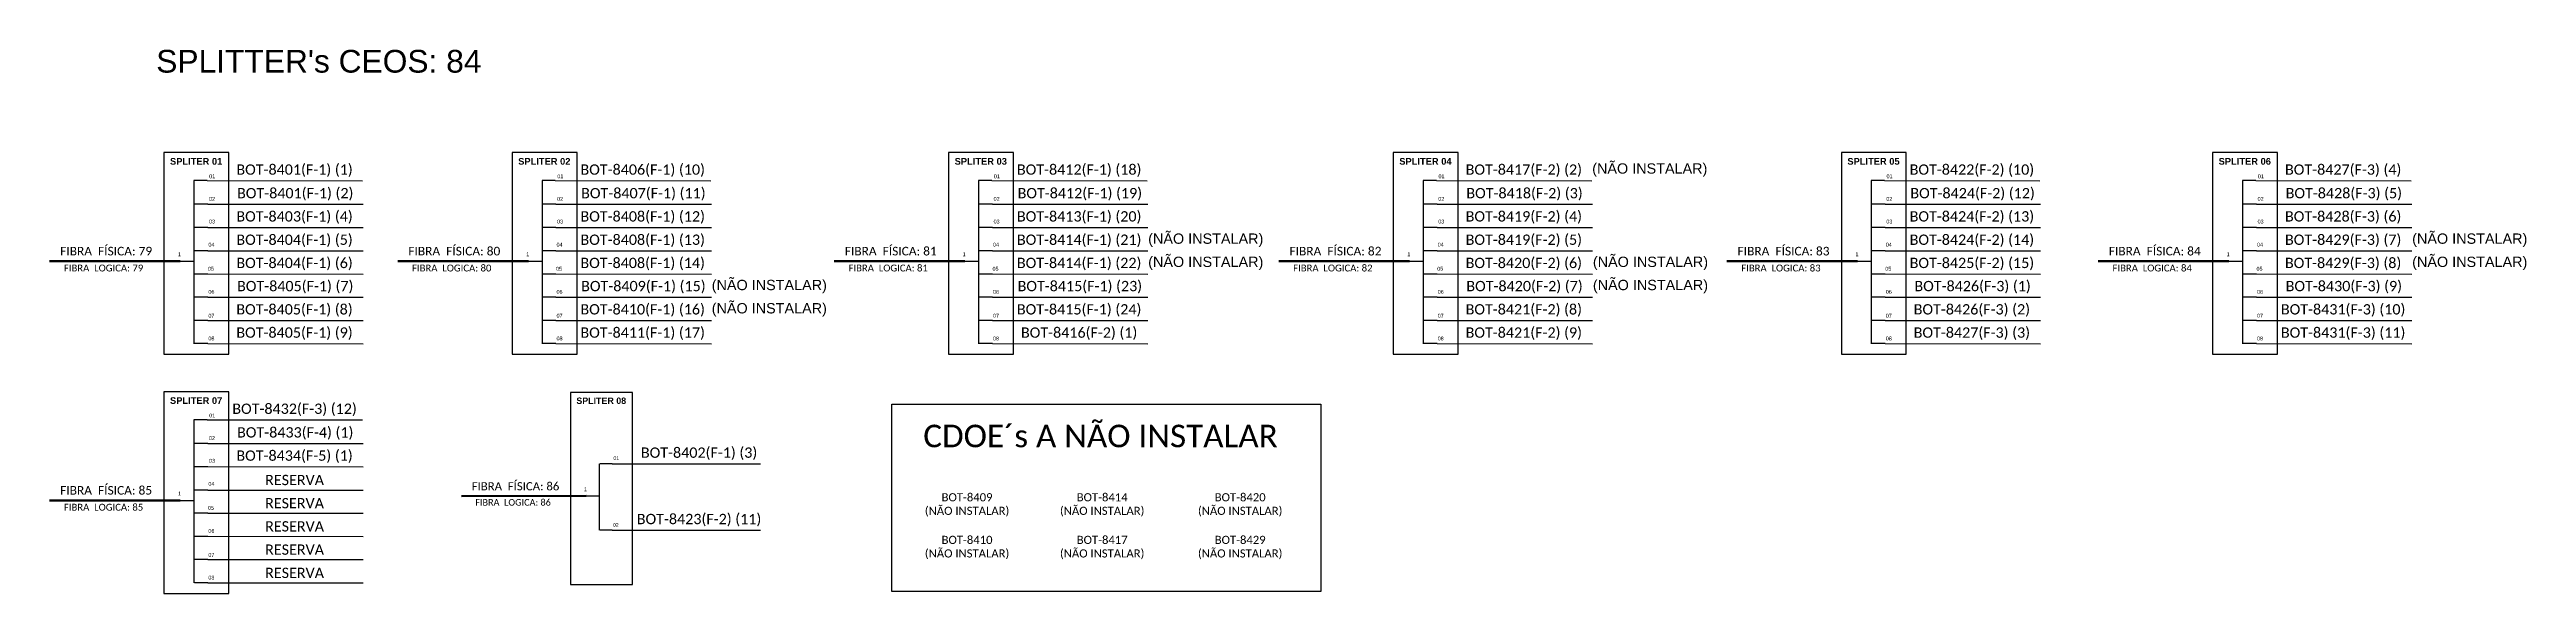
# Model space of a CAD drawing. Extents: x -11505 to -10818, y 2419 to 3408.
# Drawn here: x -11477 to -10818, y 3129 to 3274 of the extents above; entities that cross this region are included whole.
import ezdxf

# ---------------------------------------------------------------- set-up
doc = ezdxf.new("R2010")
doc.units = ezdxf.units.DM
doc.header["$MEASUREMENT"] = 0
doc.layers.add('PROJETO_FTTH', color=1, linetype='Continuous')
doc.styles.add('ARIAL', font='arial.ttf')
doc.styles.get("Standard").update_dxf_attribs({"font": 'arial.ttf'})

msp = doc.modelspace()

# ---------------------------------------------------------------- texts
at = {"color": 0, "style": 'ARIAL'}
msp.add_text("SPLITTER's CEOS: 84", height=6.048, dxfattribs=at).set_placement((-11449.01, 3267.82))
at = {"attachment_point": 5}
for s, insert, char_height, width in [('\\C10;\\fArial|b1|i0|c0|p34;SPLITER 01', (-11438.39, 3244.19), 1.7753, 16.6219), ('\\C10;\\fArial|b1|i0|c0|p34;SPLITER 02', (-11345.7, 3244.19), 1.7753, 16.6219), ('\\C10;\\fArial|b1|i0|c0|p34;SPLITER 03', (-11229.5, 3244.19), 1.7753, 16.6219), ('\\C10;\\fArial|b1|i0|c0|p34;SPLITER 04', (-11111.12, 3244.19), 1.7753, 16.6219), ('(NÃO INSTALAR)', (-11051.39, 3241.89), 2.7432, 39.6551), ('\\C10;\\fArial|b1|i0|c0|p34;SPLITER 05', (-10991.83, 3244.19), 1.7753, 16.6219), ('\\C10;\\fArial|b1|i0|c0|p34;SPLITER 06', (-10892.99, 3244.19), 1.7753, 16.6219), ('\\C7;\\fArial|b0|i0|;\\H1.0273588255048;01 ', (-11434.12, 3240.21), 1.7753, 3.5602), ('\\C7;\\fCalibri|b0|i0|c0|p34;BOT-8401(F-1) (1)', (-11412.19, 3241.72), 2.7432, 39.6551), ('\\C7;\\fArial|b0|i0|;\\H1.0273588255048;01 ', (-11341.43, 3240.21), 1.7753, 3.5602), ('\\C7;\\fCalibri|b0|i0|c0|p34;BOT-8406(F-1) (10)', (-11319.5, 3241.72), 2.7432, 39.6551), ('\\C7;\\fArial|b0|i0|;\\H1.0273588255048;01 ', (-11225.23, 3240.21), 1.7753, 3.5602), ('\\C7;\\fCalibri|b0|i0|c0|p34;BOT-8412(F-1) (18)', (-11203.3, 3241.72), 2.7432, 39.6551), ('\\C7;\\fArial|b0|i0|;\\H1.0273588255048;01 ', (-11106.85, 3240.21), 1.7753, 3.5602), ('\\C7;\\fCalibri|b0|i0|c0|p34;BOT-8417(F-2) (2)', (-11084.92, 3241.72), 2.7432, 39.6551), ('\\C7;\\fArial|b0|i0|;\\H1.0273588255048;01 ', (-10987.56, 3240.21), 1.7753, 3.5602), ('\\C7;\\fCalibri|b0|i0|c0|p34;BOT-8422(F-2) (10)', (-10965.63, 3241.72), 2.7432, 39.6551), ('\\C7;\\fArial|b0|i0|;\\H1.0273588255048;01 ', (-10888.72, 3240.21), 1.7753, 3.5602), ('\\C7;\\fCalibri|b0|i0|c0|p34;BOT-8427(F-3) (4)', (-10866.79, 3241.72), 2.7432, 39.6551), ('\\C7;\\fArial|b0|i0|;\\H1.0273588255048;02 ', (-11434.17, 3234.21), 1.7753, 3.7582), ('\\C7;\\fCalibri|b0|i0|c0|p34;BOT-8403(F-1) (4)', (-11412.19, 3229.26), 2.7432, 39.6551), ('\\C7;\\fCalibri|b0|i0|c0|p34;BOT-8401(F-1) (2)', (-11412.01, 3235.44), 2.7432, 39.6551), ('\\C7;\\fArial|b0|i0|;\\H1.0273588255048;02 ', (-11341.49, 3234.21), 1.7753, 3.7582), ('\\C7;\\fCalibri|b0|i0|c0|p34;BOT-8408(F-1) (12)', (-11319.5, 3229.26), 2.7432, 39.6551), ('\\C7;\\fCalibri|b0|i0|c0|p34;BOT-8407(F-1) (11)', (-11319.32, 3235.44), 2.7432, 39.6551), ('\\C7;\\fArial|b0|i0|;\\H1.0273588255048;02 ', (-11225.29, 3234.21), 1.7753, 3.7582), ('\\C7;\\fCalibri|b0|i0|c0|p34;BOT-8413(F-1) (20)', (-11203.3, 3229.26), 2.7432, 39.6551), ('\\C7;\\fCalibri|b0|i0|c0|p34;BOT-8412(F-1) (19)', (-11203.12, 3235.44), 2.7432, 39.6551), ('\\C7;\\fArial|b0|i0|;\\H1.0273588255048;02 ', (-11106.9, 3234.21), 1.7753, 3.7582), ('\\C7;\\fCalibri|b0|i0|c0|p34;BOT-8419(F-2) (4)', (-11084.92, 3229.26), 2.7432, 39.6551), ('\\C7;\\fCalibri|b0|i0|c0|p34;BOT-8418(F-2) (3)', (-11084.74, 3235.44), 2.7432, 39.6551), ('\\C7;\\fArial|b0|i0|;\\H1.0273588255048;02 ', (-10987.61, 3234.21), 1.7753, 3.7582), ('\\C7;\\fCalibri|b0|i0|c0|p34;BOT-8424(F-2) (13)', (-10965.63, 3229.26), 2.7432, 39.6551), ('\\C7;\\fCalibri|b0|i0|c0|p34;BOT-8424(F-2) (12)', (-10965.45, 3235.44), 2.7432, 39.6551), ('\\C7;\\fArial|b0|i0|;\\H1.0273588255048;02 ', (-10888.78, 3234.21), 1.7753, 3.7582), ('\\C7;\\fCalibri|b0|i0|c0|p34;BOT-8428(F-3) (6)', (-10866.79, 3229.26), 2.7432, 39.6551), ('\\C7;\\fCalibri|b0|i0|c0|p34;BOT-8428(F-3) (5)', (-10866.61, 3235.44), 2.7432, 39.6551), ('\\C7;\\fArial|b0|i0|;\\H1.0273588255048;03 ', (-11434.17, 3228.17), 1.7753, 3.456), ('\\C7;\\fCalibri|b0|i0|c0|p34;BOT-8404(F-1) (5)', (-11412.19, 3223.05), 2.7432, 39.6551), ('\\C7;\\fArial|b0|i0|;\\H1.0273588255048;03 ', (-11341.49, 3228.17), 1.7753, 3.456), ('\\C7;\\fCalibri|b0|i0|c0|p34;BOT-8408(F-1) (13)', (-11319.5, 3223.05), 2.7432, 39.6551), ('\\C7;\\fArial|b0|i0|;\\H1.0273588255048;03 ', (-11225.29, 3228.17), 1.7753, 3.456), ('\\C7;\\fCalibri|b0|i0|c0|p34;BOT-8414(F-1) (21)', (-11203.3, 3223.05), 2.7432, 39.6551), ('(NÃO INSTALAR)', (-11169.6, 3223.22), 2.7432, 39.6551), ('\\C7;\\fArial|b0|i0|;\\H1.0273588255048;03 ', (-11106.9, 3228.17), 1.7753, 3.456), ('\\C7;\\fCalibri|b0|i0|c0|p34;BOT-8419(F-2) (5)', (-11084.92, 3223.05), 2.7432, 39.6551), ('\\C7;\\fArial|b0|i0|;\\H1.0273588255048;03 ', (-10987.61, 3228.17), 1.7753, 3.456), ('\\C7;\\fCalibri|b0|i0|c0|p34;BOT-8424(F-2) (14)', (-10965.63, 3223.05), 2.7432, 39.6551), ('\\C7;\\fArial|b0|i0|;\\H1.0273588255048;03 ', (-10888.78, 3228.17), 1.7753, 3.456), ('\\C7;\\fCalibri|b0|i0|c0|p34;BOT-8429(F-3) (7)', (-10866.79, 3223.05), 2.7432, 39.6551), ('(NÃO INSTALAR)', (-10833.09, 3223.22), 2.7432, 39.6551), ('\\C7;\\fCalibri|b0|i0|c0|p34;FIBRA  FÍSICA: 79', (-11462.34, 3220.29), 2.2859, 34.56), ('\\C7;\\fArial|b0|i0|;\\H1.0273588255048;1', (-11442.8, 3219.47), 1.7753, 1.7584), ('\\C7;\\fArial|b0|i0|;\\H1.0273588255048;04 ', (-11434.32, 3222.02), 1.7753, 3.7582), ('\\C7;\\fCalibri|b0|i0|c0|p34;BOT-8404(F-1) (6)', (-11412.19, 3216.87), 2.7432, 39.6551), ('\\C7;\\fCalibri|b0|i0|c0|p34;FIBRA  FÍSICA: 80', (-11369.66, 3220.29), 2.2859, 34.56), ('\\C7;\\fArial|b0|i0|;\\H1.0273588255048;1', (-11350.11, 3219.47), 1.7753, 1.7584), ('\\C7;\\fArial|b0|i0|;\\H1.0273588255048;04 ', (-11341.64, 3222.02), 1.7753, 3.7582), ('\\C7;\\fCalibri|b0|i0|c0|p34;BOT-8408(F-1) (14)', (-11319.51, 3216.87), 2.7432, 39.6551), ('\\C7;\\fCalibri|b0|i0|c0|p34;FIBRA  FÍSICA: 81', (-11253.46, 3220.29), 2.2859, 34.56), ('\\C7;\\fArial|b0|i0|;\\H1.0273588255048;1', (-11233.91, 3219.47), 1.7753, 1.7584), ('\\C7;\\fArial|b0|i0|;\\H1.0273588255048;04 ', (-11225.44, 3222.02), 1.7753, 3.7582), ('\\C7;\\fCalibri|b0|i0|c0|p34;BOT-8414(F-1) (22)', (-11203.31, 3216.87), 2.7432, 39.6551), ('(NÃO INSTALAR)', (-11169.6, 3217.05), 2.7432, 39.6551), ('\\C7;\\fCalibri|b0|i0|c0|p34;FIBRA  FÍSICA: 82', (-11135.07, 3220.29), 2.2859, 34.56), ('\\C7;\\fArial|b0|i0|;\\H1.0273588255048;1', (-11115.53, 3219.47), 1.7753, 1.7584), ('\\C7;\\fArial|b0|i0|;\\H1.0273588255048;04 ', (-11107.05, 3222.02), 1.7753, 3.7582), ('\\C7;\\fCalibri|b0|i0|c0|p34;BOT-8420(F-2) (6)', (-11084.92, 3216.87), 2.7432, 39.6551), ('(NÃO INSTALAR)', (-11051.21, 3217.05), 2.7432, 39.6551), ('\\C7;\\fCalibri|b0|i0|c0|p34;FIBRA  FÍSICA: 83', (-11015.78, 3220.29), 2.2859, 34.56), ('\\C7;\\fArial|b0|i0|;\\H1.0273588255048;1', (-10996.24, 3219.47), 1.7753, 1.7584), ('\\C7;\\fArial|b0|i0|;\\H1.0273588255048;04 ', (-10987.76, 3222.02), 1.7753, 3.7582), ('\\C7;\\fCalibri|b0|i0|c0|p34;BOT-8425(F-2) (15)', (-10965.63, 3216.87), 2.7432, 39.6551), ('\\C7;\\fCalibri|b0|i0|c0|p34;FIBRA  FÍSICA: 84', (-10916.95, 3220.29), 2.2859, 34.56), ('\\C7;\\fArial|b0|i0|;\\H1.0273588255048;1', (-10897.4, 3219.47), 1.7753, 1.7584), ('\\C7;\\fArial|b0|i0|;\\H1.0273588255048;04 ', (-10888.93, 3222.02), 1.7753, 3.7582), ('\\C7;\\fCalibri|b0|i0|c0|p34;BOT-8429(F-3) (8)', (-10866.8, 3216.87), 2.7432, 39.6551), ('(NÃO INSTALAR)', (-10833.09, 3217.05), 2.7432, 39.6551), ('\\C7;\\fCalibri|b0|i0|c0|p34;FIBRA  LOGICA: 79', (-11463.04, 3215.8), 1.8289, 34.56), ('\\C7;\\fArial|b0|i0|;\\H1.0273588255048;05 ', (-11434.45, 3215.61), 1.7753, 4.6222), ('\\C7;\\fCalibri|b0|i0|c0|p34;BOT-8405(F-1) (7)', (-11412.01, 3210.71), 2.7432, 39.6551), ('\\C7;\\fCalibri|b0|i0|c0|p34;FIBRA  LOGICA: 80', (-11370.35, 3215.8), 1.8289, 34.56), ('\\C7;\\fArial|b0|i0|;\\H1.0273588255048;05 ', (-11341.77, 3215.61), 1.7753, 4.6222), ('\\C7;\\fCalibri|b0|i0|c0|p34;BOT-8409(F-1) (15)', (-11319.32, 3210.71), 2.7432, 39.6551), ('(NÃO INSTALAR)', (-11285.8, 3210.88), 2.7432, 39.6551), ('\\C7;\\fCalibri|b0|i0|c0|p34;FIBRA  LOGICA: 81', (-11254.15, 3215.8), 1.8289, 34.56), ('\\C7;\\fArial|b0|i0|;\\H1.0273588255048;05 ', (-11225.57, 3215.61), 1.7753, 4.6222), ('\\C7;\\fCalibri|b0|i0|c0|p34;BOT-8415(F-1) (23)', (-11203.12, 3210.71), 2.7432, 39.6551), ('\\C7;\\fCalibri|b0|i0|c0|p34;FIBRA  LOGICA: 82', (-11135.77, 3215.8), 1.8289, 34.56), ('\\C7;\\fArial|b0|i0|;\\H1.0273588255048;05 ', (-11107.18, 3215.61), 1.7753, 4.6222), ('\\C7;\\fCalibri|b0|i0|c0|p34;BOT-8420(F-2) (7)', (-11084.74, 3210.71), 2.7432, 39.6551), ('(NÃO INSTALAR)', (-11051.21, 3210.88), 2.7432, 39.6551), ('\\C7;\\fCalibri|b0|i0|c0|p34;FIBRA  LOGICA: 83', (-11016.48, 3215.8), 1.8289, 34.56), ('\\C7;\\fArial|b0|i0|;\\H1.0273588255048;05 ', (-10987.89, 3215.61), 1.7753, 4.6222), ('\\C7;\\fCalibri|b0|i0|c0|p34;BOT-8426(F-3) (1)', (-10965.45, 3210.71), 2.7432, 39.6551), ('\\C7;\\fCalibri|b0|i0|c0|p34;FIBRA  LOGICA: 84', (-10917.64, 3215.8), 1.8289, 34.56), ('\\C7;\\fArial|b0|i0|;\\H1.0273588255048;05 ', (-10889.06, 3215.61), 1.7753, 4.6222), ('\\C7;\\fCalibri|b0|i0|c0|p34;BOT-8430(F-3) (9)', (-10866.61, 3210.71), 2.7432, 39.6551), ('\\C7;\\fArial|b0|i0|;\\H1.0273588255048;06 ', (-11434.32, 3209.47), 1.7753, 3.7582), ('\\C7;\\fCalibri|b0|i0|c0|p34;BOT-8405(F-1) (8)', (-11412.2, 3204.52), 2.7432, 39.6551), ('\\C7;\\fArial|b0|i0|;\\H1.0273588255048;06 ', (-11341.64, 3209.47), 1.7753, 3.7582), ('\\C7;\\fCalibri|b0|i0|c0|p34;BOT-8410(F-1) (16)', (-11319.51, 3204.52), 2.7432, 39.6551), ('(NÃO INSTALAR)', (-11285.8, 3204.69), 2.7432, 39.6551), ('\\C7;\\fArial|b0|i0|;\\H1.0273588255048;06 ', (-11225.44, 3209.47), 1.7753, 3.7582), ('\\C7;\\fCalibri|b0|i0|c0|p34;BOT-8415(F-1) (24)', (-11203.31, 3204.52), 2.7432, 39.6551), ('\\C7;\\fArial|b0|i0|;\\H1.0273588255048;06 ', (-11107.05, 3209.47), 1.7753, 3.7582), ('\\C7;\\fCalibri|b0|i0|c0|p34;BOT-8421(F-2) (8)', (-11084.93, 3204.52), 2.7432, 39.6551), ('\\C7;\\fArial|b0|i0|;\\H1.0273588255048;06 ', (-10987.76, 3209.47), 1.7753, 3.7582), ('\\C7;\\fCalibri|b0|i0|c0|p34;BOT-8426(F-3) (2)', (-10965.64, 3204.52), 2.7432, 39.6551), ('\\C7;\\fArial|b0|i0|;\\H1.0273588255048;06 ', (-10888.93, 3209.47), 1.7753, 3.7582), ('\\C7;\\fCalibri|b0|i0|c0|p34;BOT-8431(F-3) (10)', (-10866.8, 3204.52), 2.7432, 39.6551), ('\\C7;\\fArial|b0|i0|;\\H1.0273588255048;07 ', (-11434.32, 3203.11), 1.7753, 3.7582), ('\\C7;\\fCalibri|b0|i0|c0|p34;BOT-8405(F-1) (9)', (-11412.2, 3198.33), 2.7432, 39.6551), ('\\C7;\\fArial|b0|i0|;\\H1.0273588255048;07 ', (-11341.64, 3203.11), 1.7753, 3.7582), ('\\C7;\\fCalibri|b0|i0|c0|p34;BOT-8411(F-1) (17)', (-11319.51, 3198.33), 2.7432, 39.6551), ('\\C7;\\fArial|b0|i0|;\\H1.0273588255048;07 ', (-11225.44, 3203.11), 1.7753, 3.7582), ('\\C7;\\fCalibri|b0|i0|c0|p34;BOT-8416(F-2) (1)', (-11203.31, 3198.33), 2.7432, 39.6551), ('\\C7;\\fArial|b0|i0|;\\H1.0273588255048;07 ', (-11107.05, 3203.11), 1.7753, 3.7582), ('\\C7;\\fCalibri|b0|i0|c0|p34;BOT-8421(F-2) (9)', (-11084.93, 3198.33), 2.7432, 39.6551), ('\\C7;\\fArial|b0|i0|;\\H1.0273588255048;07 ', (-10987.76, 3203.11), 1.7753, 3.7582), ('\\C7;\\fCalibri|b0|i0|c0|p34;BOT-8427(F-3) (3)', (-10965.64, 3198.33), 2.7432, 39.6551), ('\\C7;\\fArial|b0|i0|;\\H1.0273588255048;07 ', (-10888.93, 3203.11), 1.7753, 3.7582), ('\\C7;\\fCalibri|b0|i0|c0|p34;BOT-8431(F-3) (11)', (-10866.8, 3198.33), 2.7432, 39.6551), ('\\C7;\\fArial|b0|i0|;\\H1.0273588255048;08 ', (-11434.32, 3197.06), 1.7753, 3.7582), ('\\C7;\\fArial|b0|i0|;\\H1.0273588255048;08 ', (-11341.64, 3197.06), 1.7753, 3.7582), ('\\C7;\\fArial|b0|i0|;\\H1.0273588255048;08 ', (-11225.44, 3197.06), 1.7753, 3.7582), ('\\C7;\\fArial|b0|i0|;\\H1.0273588255048;08 ', (-11107.05, 3197.06), 1.7753, 3.7582), ('\\C7;\\fArial|b0|i0|;\\H1.0273588255048;08 ', (-10987.76, 3197.06), 1.7753, 3.7582), ('\\C7;\\fArial|b0|i0|;\\H1.0273588255048;08 ', (-10888.93, 3197.06), 1.7753, 3.7582), ('\\C10;\\fArial|b1|i0|c0|p34;SPLITER 07', (-11438.39, 3180.52), 1.7753, 16.6219), ('\\C7;\\fCalibri|b0|i0|c0|p34;BOT-8432(F-3) (12)', (-11412.19, 3178.06), 2.7432, 39.6551), ('\\C10;\\fArial|b1|i0|c0|p34;SPLITER 08', (-11330.54, 3180.48), 1.6911, 15.8334), ('\\C7;\\fArial|b0|i0|;\\H1.0273588255048;01 ', (-11434.12, 3176.55), 1.7753, 3.5602), ('\\C7;\\fCalibri|b0|i0|c0|p34;BOT-8433(F-4) (1)', (-11412.01, 3171.77), 2.7432, 39.6551), ('{\\fCalibri|b0|i0|c0|p34;\\C2;CDOE´s A NÃO INSTALAR}', (-11197.62, 3171.07, -1.8), 6, 140.9405), ('\\C7;\\fArial|b0|i0|;\\H1.0273588255048;02 ', (-11434.18, 3170.55), 1.7753, 3.7582), ('\\C7;\\fCalibri|b0|i0|c0|p34;BOT-8434(F-5) (1)', (-11412.19, 3165.59), 2.7432, 39.6551), ('\\C7;\\fArial|b0|i0;\\H0.578704x;01 ', (-11326.53, 3165.21), 1.6911, 3.292), ('\\C7;\\fCalibri|b0|i0|c0|p34;BOT-8402(F-1) (3)', (-11304.49, 3166.38), 2.7432, 39.6551), ('\\C7;\\fArial|b0|i0|;\\H1.0273588255048;04 ', (-11434.33, 3158.36), 1.7753, 3.7582), ('\\C7;\\fArial|b0|i0|;\\H1.0273588255048;03 ', (-11434.18, 3164.5), 1.7753, 3.456), ('\\C7;\\fCalibri|b0|i0|c0|p34;RESERVA', (-11412.19, 3159.38), 2.7432, 39.6551), ('\\C7;\\fCalibri|b0|i0|c0|p34;FIBRA  FÍSICA: 86', (-11353.36, 3157.71), 2.1775, 32.9205), ('\\C7;\\fCalibri|b0|i0|c0|p34;FIBRA  FÍSICA: 85', (-11462.35, 3156.63), 2.2859, 34.56), ('\\C7;\\fCalibri|b0|i0|c0|p34;FIBRA  LOGICA: 85', (-11463.04, 3152.14), 1.8289, 34.56), ('\\C7;\\fArial|b0|i0|;\\H1.0273588255048;1', (-11442.8, 3155.81), 1.7753, 1.7584), ('\\C7;\\fArial|b0|i0|;\\H1.0273588255048;05 ', (-11434.46, 3151.95), 1.7753, 4.6222), ('\\C7;\\fCalibri|b0|i0|c0|p34;RESERVA', (-11412.2, 3153.21), 2.7432, 39.6551), ('\\C7;\\fCalibri|b0|i0|c0|p34;FIBRA  LOGICA: 86', (-11354.02, 3153.43), 1.7421, 32.9205), ('\\C7;\\fArial|b0|i0|;\\H1.0273588255048;1', (-11334.74, 3156.93), 1.6911, 1.675), ('\\C7;\\fCalibri|b0|i0|c0|p34;BOT-8409\\P(NÃO INSTALAR)', (-11233.15, 3152.76), 2.16, 23.358), ('\\C7;\\fCalibri|b0|i0|c0|p34;BOT-8414\\P(NÃO INSTALAR)', (-11197.18, 3152.76), 2.16, 23.358), ('\\C7;\\fCalibri|b0|i0|c0|p34;BOT-8420\\P(NÃO INSTALAR)', (-11160.44, 3152.76), 2.16, 23.358), ('\\C7;\\fArial|b0|i0|;\\H1.0273588255048;06 ', (-11434.33, 3145.81), 1.7753, 3.7582), ('\\C7;\\fCalibri|b0|i0|c0|p34;RESERVA', (-11412.19, 3147.04), 2.7432, 39.6551), ('\\C7;\\fArial|b0|i0;\\H0.578704x;02 ', (-11326.67, 3147.41), 1.6911, 3.5799), ('\\C7;\\fCalibri|b0|i0|c0|p34;BOT-8423(F-2) (11)', (-11304.5, 3148.71), 2.7432, 39.6551), ('\\C7;\\fArial|b0|i0|;\\H1.0273588255048;07 ', (-11434.33, 3139.44), 1.7753, 3.7582), ('\\C7;\\fCalibri|b0|i0|c0|p34;RESERVA', (-11412.19, 3140.85), 2.7432, 39.6551), ('\\C7;\\fCalibri|b0|i0|c0|p34;BOT-8410\\P(NÃO INSTALAR)', (-11233.15, 3141.42), 2.16, 23.358), ('\\C7;\\fCalibri|b0|i0|c0|p34;BOT-8417\\P(NÃO INSTALAR)', (-11197.18, 3141.42), 2.16, 23.358), ('\\C7;\\fCalibri|b0|i0|c0|p34;BOT-8429\\P(NÃO INSTALAR)', (-11160.44, 3141.42), 2.16, 23.358), ('\\C7;\\fArial|b0|i0|;\\H1.0273588255048;08 ', (-11434.33, 3133.4), 1.7753, 3.7582), ('\\C7;\\fCalibri|b0|i0|c0|p34;RESERVA', (-11412.19, 3134.66), 2.7432, 39.6551)]:
    msp.add_mtext(s, dxfattribs=dict(at, insert=insert, char_height=char_height, width=width))

# ---------------------------------------------------------------- linework, layer by layer
at = {"color": 7, "linetype": 'Continuous'}
for p, q in [((-11438.98, 3239.07), (-11438.98, 3195.64)), ((-11435.46, 3239.07), (-11438.98, 3239.07)), ((-11346.29, 3239.07), (-11346.29, 3195.64)), ((-11342.78, 3239.07), (-11346.29, 3239.07)), ((-11230.1, 3239.07), (-11230.1, 3195.64)), ((-11226.58, 3239.07), (-11230.1, 3239.07)), ((-11111.71, 3239.07), (-11111.71, 3195.64)), ((-11108.19, 3239.07), (-11111.71, 3239.07)), ((-10992.42, 3239.07), (-10992.42, 3195.64)), ((-10988.9, 3239.07), (-10992.42, 3239.07)), ((-10893.58, 3239.07), (-10893.58, 3195.64)), ((-10890.07, 3239.07), (-10893.58, 3239.07)), ((-11435.29, 3232.79), (-11438.8, 3232.79)), ((-11342.6, 3232.79), (-11346.12, 3232.79)), ((-11226.4, 3232.79), (-11229.92, 3232.79)), ((-11108.02, 3232.79), (-11111.53, 3232.79)), ((-10988.73, 3232.79), (-10992.24, 3232.79)), ((-10889.89, 3232.79), (-10893.41, 3232.79)), ((-11435.29, 3226.6), (-11438.8, 3226.6)), ((-11342.6, 3226.6), (-11346.12, 3226.6)), ((-11226.4, 3226.6), (-11229.92, 3226.6)), ((-11108.02, 3226.6), (-11111.53, 3226.6)), ((-10988.73, 3226.6), (-10992.24, 3226.6)), ((-10889.89, 3226.6), (-10893.41, 3226.6)), ((-11435.29, 3220.38), (-11438.8, 3220.38)), ((-11342.6, 3220.38), (-11346.12, 3220.38)), ((-11226.4, 3220.38), (-11229.92, 3220.38)), ((-11108.02, 3220.38), (-11111.53, 3220.38)), ((-10988.73, 3220.38), (-10992.24, 3220.38)), ((-10889.89, 3220.38), (-10893.41, 3220.38)), ((-11442.63, 3217.64), (-11439, 3217.64)), ((-11435.29, 3214.21), (-11438.8, 3214.21)), ((-11349.94, 3217.64), (-11346.31, 3217.64)), ((-11342.6, 3214.21), (-11346.12, 3214.21)), ((-11233.75, 3217.64), (-11230.11, 3217.64)), ((-11226.4, 3214.21), (-11229.92, 3214.21)), ((-11115.36, 3217.64), (-11111.73, 3217.64)), ((-11108.02, 3214.21), (-11111.53, 3214.21)), ((-10996.07, 3217.64), (-10992.44, 3217.64)), ((-10988.73, 3214.21), (-10992.24, 3214.21)), ((-10897.23, 3217.64), (-10893.6, 3217.64)), ((-10889.89, 3214.21), (-10893.41, 3214.21)), ((-11435.29, 3208.05), (-11438.8, 3208.05)), ((-11342.6, 3208.05), (-11346.12, 3208.05)), ((-11226.4, 3208.05), (-11229.92, 3208.05)), ((-11108.02, 3208.05), (-11111.53, 3208.05)), ((-10988.73, 3208.05), (-10992.24, 3208.05)), ((-10889.89, 3208.05), (-10893.41, 3208.05)), ((-11435.29, 3201.86), (-11438.8, 3201.86)), ((-11342.6, 3201.86), (-11346.12, 3201.86)), ((-11226.4, 3201.86), (-11229.92, 3201.86)), ((-11108.02, 3201.86), (-11111.53, 3201.86)), ((-10988.73, 3201.86), (-10992.24, 3201.86)), ((-10889.89, 3201.86), (-10893.41, 3201.86)), ((-11435.29, 3195.68), (-11438.8, 3195.68)), ((-11342.6, 3195.68), (-11346.12, 3195.68)), ((-11226.4, 3195.68), (-11229.92, 3195.68)), ((-11108.02, 3195.68), (-11111.53, 3195.68)), ((-10988.73, 3195.68), (-10992.24, 3195.68)), ((-10889.89, 3195.68), (-10893.41, 3195.68)), ((-11438.98, 3175.41), (-11438.98, 3131.98)), ((-11435.47, 3175.41), (-11438.98, 3175.41)), ((-11435.29, 3169.12), (-11438.81, 3169.12)), ((-11435.29, 3162.93), (-11438.81, 3162.93)), ((-11331.11, 3163.71), (-11331.11, 3146.05)), ((-11327.59, 3163.72), (-11330.94, 3163.72)), ((-11442.63, 3153.98), (-11439, 3153.98)), ((-11435.29, 3156.71), (-11438.81, 3156.71)), ((-11334.58, 3155.19), (-11331.12, 3155.19)), ((-11435.29, 3150.55), (-11438.81, 3150.55)), ((-11327.59, 3146.05), (-11330.94, 3146.05)), ((-11435.29, 3144.38), (-11438.81, 3144.38)), ((-11435.29, 3138.19), (-11438.81, 3138.19)), ((-11435.29, 3132.02), (-11438.81, 3132.02))]:
    msp.add_line(p, q, dxfattribs=at)
at = {"color": 10, "linetype": 'Continuous'}
for p, q in [((-11435.46, 3239.07), (-11394.09, 3239.06)), ((-11342.78, 3239.07), (-11301.4, 3239.06)), ((-11226.58, 3239.07), (-11185.21, 3239.06)), ((-11108.19, 3239.07), (-11066.82, 3239.06)), ((-10988.9, 3239.07), (-10947.53, 3239.06)), ((-10890.07, 3239.07), (-10848.69, 3239.06)), ((-11435.29, 3232.79), (-11393.91, 3232.78)), ((-11342.6, 3232.79), (-11301.23, 3232.78)), ((-11226.4, 3232.79), (-11185.03, 3232.78)), ((-11108.02, 3232.79), (-11066.64, 3232.78)), ((-10988.73, 3232.79), (-10947.35, 3232.78)), ((-10889.89, 3232.79), (-10848.52, 3232.78)), ((-11435.29, 3226.61), (-11393.91, 3226.6)), ((-11342.6, 3226.61), (-11301.23, 3226.6)), ((-11226.4, 3226.61), (-11185.03, 3226.6)), ((-11108.02, 3226.61), (-11066.64, 3226.6)), ((-10988.73, 3226.61), (-10947.35, 3226.6)), ((-10889.89, 3226.61), (-10848.52, 3226.6)), ((-11435.29, 3220.39), (-11393.91, 3220.39)), ((-11342.6, 3220.39), (-11301.23, 3220.39)), ((-11226.4, 3220.39), (-11185.03, 3220.39)), ((-11108.02, 3220.39), (-11066.64, 3220.39)), ((-10988.73, 3220.39), (-10947.35, 3220.39)), ((-10889.89, 3220.39), (-10848.52, 3220.39)), ((-11435.29, 3214.23), (-11393.91, 3214.21)), ((-11342.6, 3214.23), (-11301.23, 3214.21)), ((-11226.4, 3214.23), (-11185.03, 3214.21)), ((-11108.02, 3214.23), (-11066.64, 3214.21)), ((-10988.73, 3214.23), (-10947.35, 3214.21)), ((-10889.89, 3214.23), (-10848.52, 3214.21)), ((-11435.29, 3208.06), (-11393.91, 3208.05)), ((-11342.6, 3208.06), (-11301.23, 3208.05)), ((-11226.4, 3208.06), (-11185.03, 3208.05)), ((-11108.02, 3208.06), (-11066.64, 3208.05)), ((-10988.73, 3208.06), (-10947.35, 3208.05)), ((-10889.89, 3208.06), (-10848.52, 3208.05)), ((-11435.29, 3201.87), (-11393.91, 3201.86)), ((-11342.6, 3201.87), (-11301.23, 3201.86)), ((-11226.4, 3201.87), (-11185.03, 3201.86)), ((-11108.02, 3201.87), (-11066.64, 3201.86)), ((-10988.73, 3201.87), (-10947.35, 3201.86)), ((-10889.89, 3201.87), (-10848.52, 3201.86)), ((-11435.29, 3195.68), (-11393.91, 3195.67)), ((-11342.6, 3195.68), (-11301.23, 3195.67)), ((-11226.4, 3195.68), (-11185.03, 3195.67)), ((-11108.02, 3195.68), (-11066.64, 3195.67)), ((-10988.73, 3195.68), (-10947.35, 3195.67)), ((-10889.89, 3195.68), (-10848.52, 3195.67)), ((-11435.47, 3175.41), (-11394.09, 3175.4)), ((-11435.29, 3169.12), (-11393.92, 3169.11)), ((-11435.29, 3162.95), (-11393.92, 3162.93)), ((-11327.59, 3163.73), (-11288.18, 3163.72)), ((-11435.29, 3156.72), (-11393.92, 3156.72)), ((-11435.29, 3150.56), (-11393.92, 3150.55)), ((-11327.59, 3146.06), (-11288.18, 3146.05)), ((-11435.29, 3144.4), (-11393.92, 3144.38)), ((-11435.29, 3138.21), (-11393.92, 3138.19)), ((-11435.29, 3132.02), (-11393.92, 3132))]:
    msp.add_line(p, q, dxfattribs=at)
at = {"color": 1, "linetype": 'Continuous', "lineweight": 60}
for p, q in [((-11442.63, 3217.64), (-11477.42, 3217.64)), ((-11349.94, 3217.64), (-11384.73, 3217.64)), ((-11233.75, 3217.64), (-11268.53, 3217.64)), ((-11115.36, 3217.64), (-11150.15, 3217.64)), ((-10996.07, 3217.64), (-11030.85, 3217.64)), ((-10897.23, 3217.64), (-10932.02, 3217.64)), ((-11442.63, 3153.98), (-11477.42, 3153.98)), ((-11334.58, 3155.19), (-11367.72, 3155.09))]:
    msp.add_line(p, q, dxfattribs=at)
at = {"color": 7}
for points in [[(-11446.95, 3192.86), (-11429.67, 3192.86), (-11429.67, 3246.52), (-11446.95, 3246.52)], [(-11354.26, 3192.86), (-11336.98, 3192.86), (-11336.98, 3246.52), (-11354.26, 3246.52)], [(-11238.07, 3192.86), (-11220.79, 3192.86), (-11220.79, 3246.52), (-11238.07, 3246.52)], [(-11119.68, 3192.86), (-11102.4, 3192.86), (-11102.4, 3246.52), (-11119.68, 3246.52)], [(-11000.39, 3192.86), (-10983.11, 3192.86), (-10983.11, 3246.52), (-11000.39, 3246.52)], [(-10901.55, 3192.86), (-10884.27, 3192.86), (-10884.27, 3246.52), (-10901.55, 3246.52)], [(-11446.95, 3129.2), (-11429.67, 3129.2), (-11429.67, 3182.85), (-11446.95, 3182.85)], [(-11338.7, 3131.58), (-11322.24, 3131.58), (-11322.24, 3182.69), (-11338.7, 3182.69)]]:
    msp.add_lwpolyline(points, close=True, dxfattribs=at)
at = {"layer": 'PROJETO_FTTH', "ltscale": 2, "elevation": -0.6}
msp.add_lwpolyline([(-11253.21, 3179.61), (-11138.93, 3179.61), (-11138.93, 3129.75), (-11253.21, 3129.75)], close=True, dxfattribs=at)

msp.set_redraw_order([(e.dxf.handle, doc.entitydb.next_handle()) for e in msp.query("TEXT MTEXT ATTDEF DIMENSION ARC_DIMENSION")])  # texts and dimensions are drawn at this point

doc.saveas('drawing.dxf')
